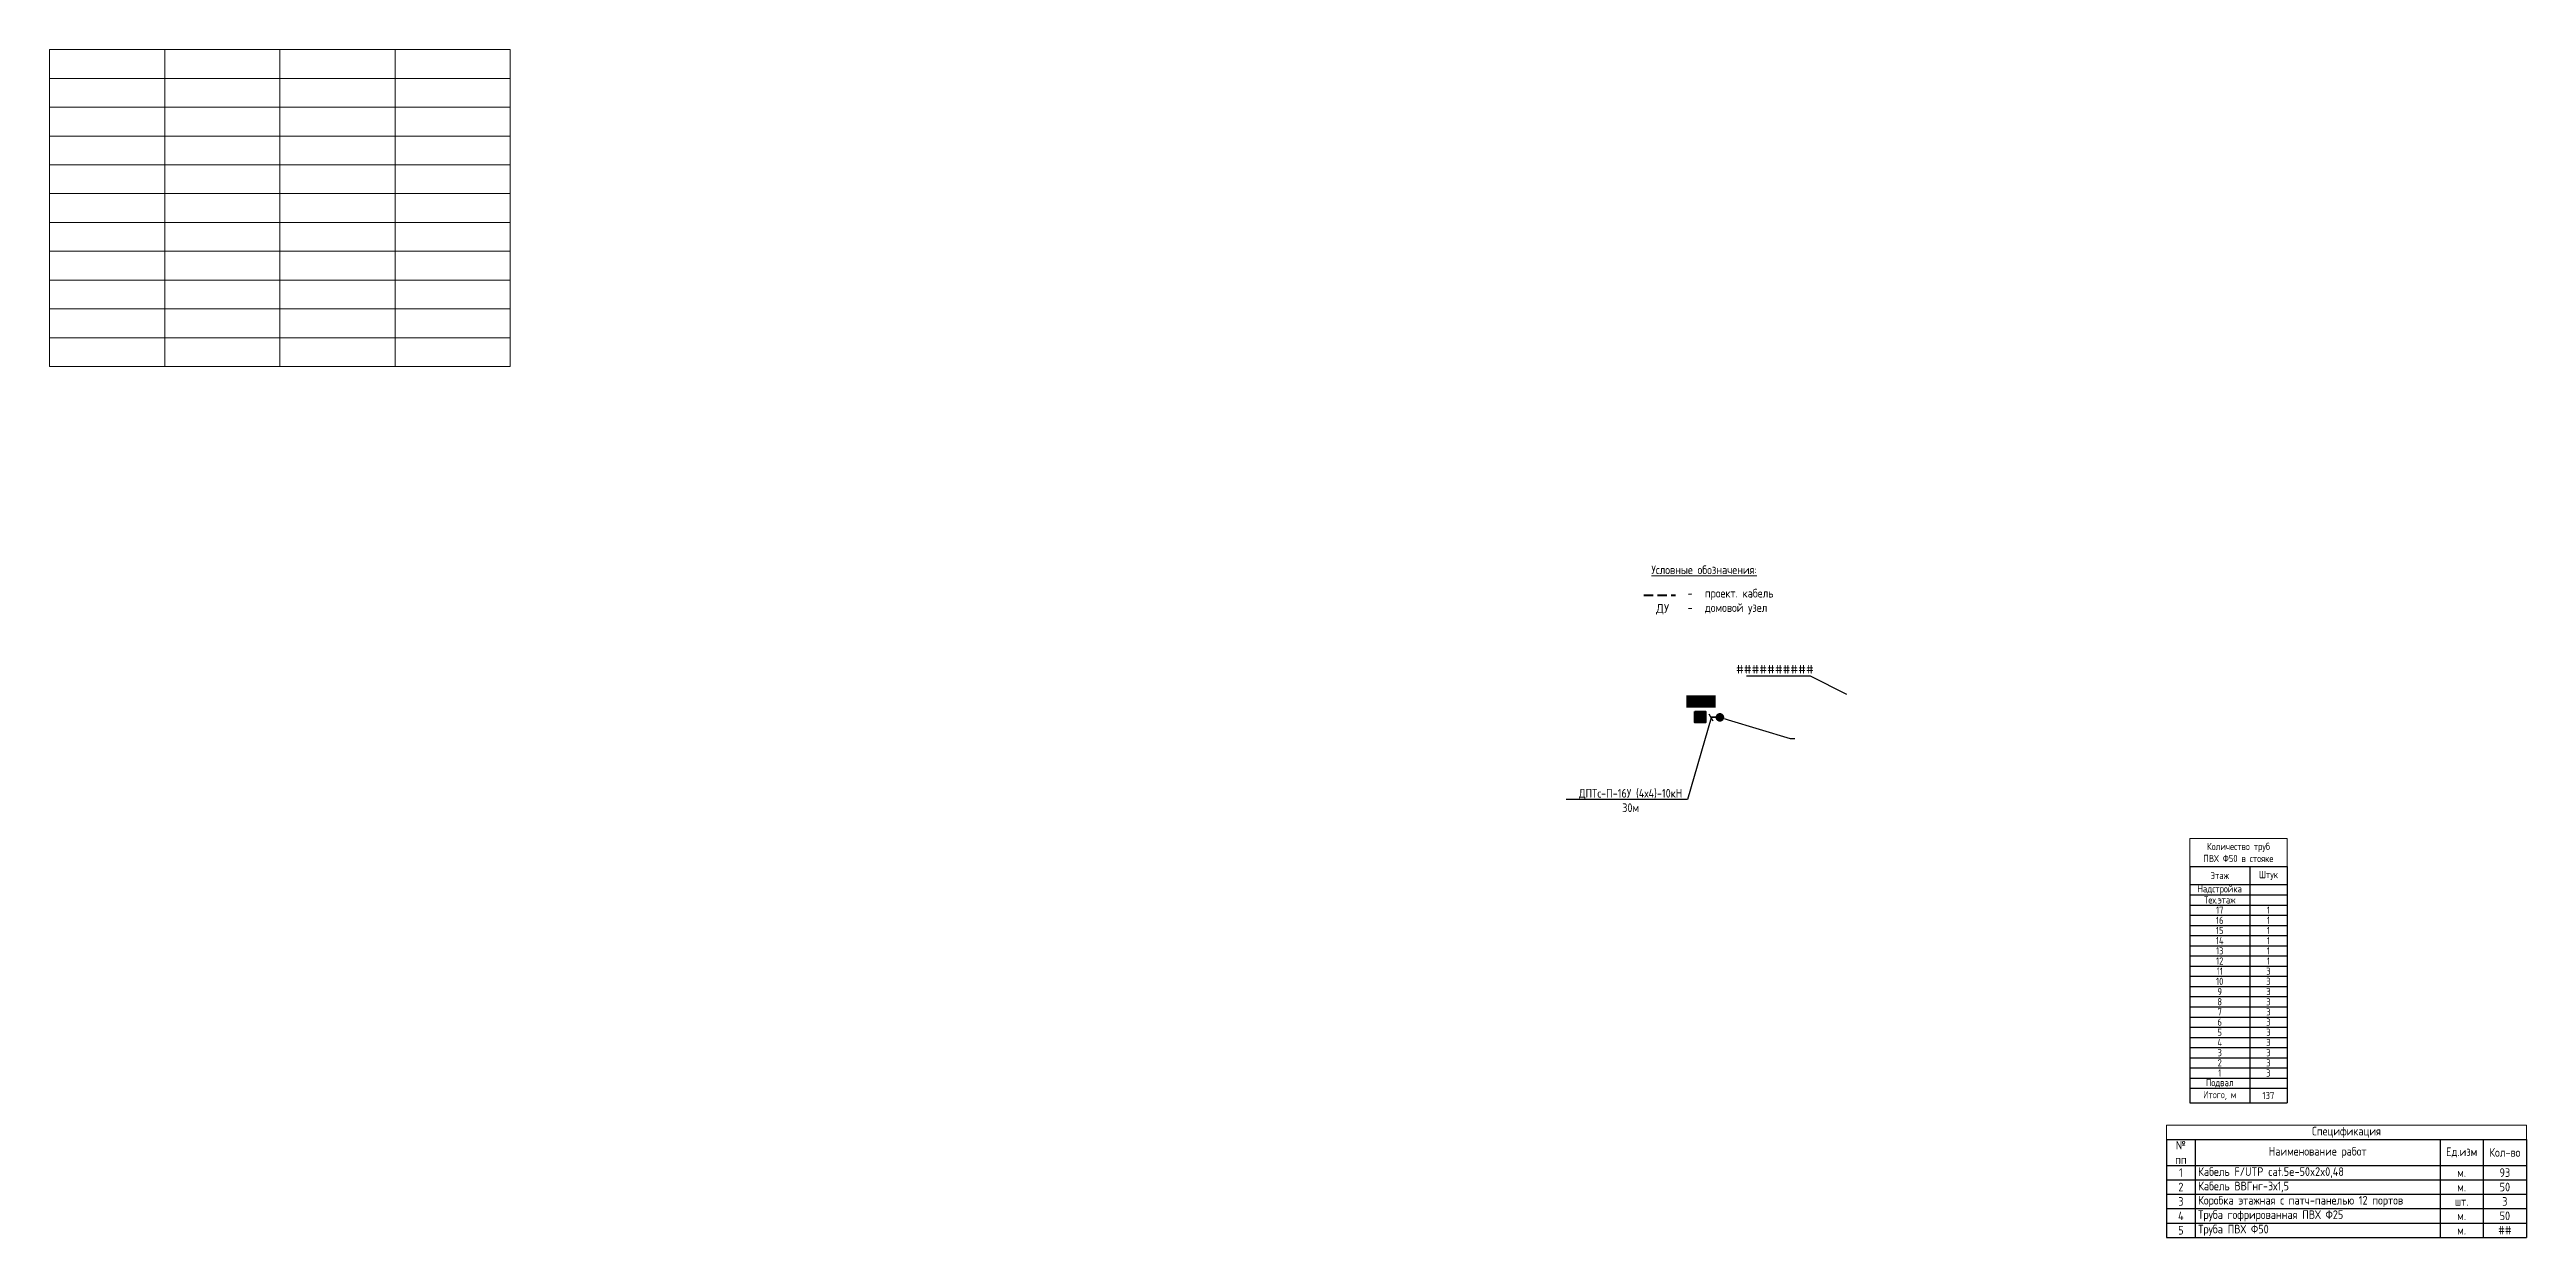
# Model space of a CAD drawing. Header units: millimetres. Extents: x -6680 to 6456, y 1671 to 6150.
# Drawn here: x -6680 to -5820, y 2478 to 2890 of the extents above; entities that cross this region are included whole.
import ezdxf
from ezdxf import colors
from ezdxf.entities.mleader import LeaderData, LeaderLine
from ezdxf.math import Vec2, Vec3

# ---------------------------------------------------------------- set-up
doc = ezdxf.new("R2010")
doc.units = ezdxf.units.MM
doc.linetypes.add('HIDDEN2', pattern=[4.7625, 3.175, -1.5875])
doc.styles.add('AViewportNPage', font='isocpeur.ttf')
doc.styles.add('мой', font='GOST_Common.ttf', dxfattribs={"width": 0.9, "height": 3})

msp = doc.modelspace()

# ---------------------------------------------------------------- texts
at = {"color": 7, "linetype": 'Continuous', "lineweight": 15, "insert": (-6123.74, 2710.94), "char_height": 3, "width": 39.385, "attachment_point": 1, "style": 'мой'}
msp.add_mtext('{\\LУсловные обозначения:}', dxfattribs=at)
at = {"color": 7, "char_height": 3, "attachment_point": 1}
for s, insert, width, style in [('\\pi-12,l12,t6;-^Iпроект. кабель \\P-^Iдомовой узел', (-6111.16, 2702.82), 35.5293, 'мой'), ('\\pi-10.436,l11.686,t13.25;ДУ', (-6123.34, 2697.53), 7, 'AViewportNPage')]:
    msp.add_mtext(s, dxfattribs=dict(at, insert=insert, width=width, style=style))
at = {"color": 7, "linetype": 'Continuous', "lineweight": 20, "insert": (-6110.95, 2665.23), "char_height": 3, "width": 8.8807, "attachment_point": 1, "style": 'AViewportNPage', "bg_fill": 1, "box_fill_scale": 1.2, "bg_fill_color": 7, "bg_fill_true_color": 16777215, "bg_fill_transparency": 0}
msp.add_mtext('###', dxfattribs=at)

# ---------------------------------------------------------------- blocks, each defined once
blk = doc.blocks.new('_Oblique')
at = {"color": 0, "linetype": 'ByBlock', "lineweight": -2}
blk.add_line((-0.5, -0.5), (0.5, 0.5), dxfattribs=at)
blk = doc.blocks.new('ДУ')
at = {"linetype": 'HIDDEN2', "lineweight": 40, "true_color": 0xffffff}
h = blk.add_hatch(color=7, dxfattribs=at)
h.dxf.hatch_style = 1
h.paths.add_polyline_path([(5, 5), (0, 5), (0, 0), (5, 0)])
at = {"color": 7, "lineweight": 40}
for points in [[(0, 5), (5, 5), (5, 0), (0, 0)], [(0, 2.5), (2.5, 5), (5, 2.5), (2.5, 0)]]:
    blk.add_lwpolyline(points, close=True, dxfattribs=at)
blk = doc.blocks.new('_Dot')
at = {"color": 0, "linetype": 'ByBlock', "lineweight": -2}
blk.add_line((-0.5, 0), (-1, 0), dxfattribs=at)
at = {"color": 0, "linetype": 'ByBlock', "lineweight": 20, "const_width": 0.5}
blk.add_lwpolyline([(-0.25, 0, 1), (0.25, 0, 1)], format="xyb", close=True, dxfattribs=at)
blk = doc.blocks.new('_None')
blk = doc.blocks.new('*T88')
at = {"color": 0, "linetype": 'ByBlock', "lineweight": -2, "transparency": 16777216}
for p, q in [((0, -5), (125, -5)), ((95, -14), (110, -14)), ((95, -14), (95, -39)), ((110, -14), (110, -39)), ((125, -14), (125, -39)), ((10, -19), (125, -19)), ((10, -24), (125, -24)), ((10, -29), (125, -29)), ((10, -34), (125, -34)), ((10, -39), (125, -39))]:
    blk.add_line(p, q, dxfattribs=at)
at = {"linetype": 'ByBlock', "lineweight": -2, "transparency": 16777216}
for p, q in [((0, -5), (0, -39)), ((10, -5), (10, -39)), ((95, -5), (95, -14)), ((110, -5), (110, -14)), ((125, -5), (125, -14)), ((0, -14), (95, -14)), ((110, -14), (125, -14)), ((0, -19), (10, -19)), ((0, -24), (10, -24)), ((0, -29), (10, -29)), ((0, -34), (10, -34)), ((0, -39), (10, -39))]:
    blk.add_line(p, q, dxfattribs=at)
at = {"layer": 'Defpoints', "color": 8, "linetype": 'ByBlock', "lineweight": 0, "transparency": 16777216}
for p, q in [((0, 0), (125, 0)), ((0, 0), (0, -5)), ((125, 0), (125, -5))]:
    blk.add_line(p, q, dxfattribs=at)
at = {"color": 0, "linetype": 'Continuous', "lineweight": 15, "transparency": 16777216, "char_height": 3, "attachment_point": 5, "style": 'мой'}
for s, insert, width in [('№ пп', (5, -9.5), 7), ('Наименование работ^J', (52.5, -9.5), 82), ('{\\C7;Спецификация\\P}', (62.5, -2.5), 122), ('Ед.изм', (102.5, -9.5), 12), ('Кол-во', (117.5, -9.5), 12), ('1', (5, -16.5), 7), ('м.', (102.5, -16.5), 13), ('93', (117.5, -16.5), 13), ('3', (5, -26.5), 7), ('2', (5, -21.5), 7), ('м.', (102.5, -21.5), 13), ('50', (117.5, -21.5), 13), ('3', (117.5, -26.5), 13), ('4', (5, -31.5), 7), ('шт.', (102.5, -26.5), 13), ('м.', (102.5, -31.5), 13), ('50', (117.5, -31.5), 13), ('5', (5, -36.5), 7), ('м.', (102.5, -36.5), 13), ('##', (117.5, -36.5), 13)]:
    blk.add_mtext(s, dxfattribs=dict(at, insert=insert, width=width))
at = {"linetype": 'Continuous', "lineweight": 15, "transparency": 16777216, "char_height": 3, "width": 83, "attachment_point": 4, "style": 'мой'}
for s, insert in [('Кабель F/UTP cat.5e-50x2x0,48', (11, -16.5)), ('Кабель ВВГнг-3х1,5', (11, -21.5)), ('Коробка этажная с патч-панелью 12 портов', (11, -26.5)), ('Труба гофрированная ПВХ Ф25', (11, -31.5)), ('Труба ПВХ Ф50', (11, -36.5))]:
    blk.add_mtext(s, dxfattribs=dict(at, insert=insert))
blk = doc.blocks.new('*T89')
at = {"color": 0, "linetype": 'ByBlock', "lineweight": -2, "transparency": 16777216}
for p, q in [((0, -9.67), (33.84, -9.67)), ((0, -9.67), (0, -91.67)), ((0, -16), (33.84, -16)), ((20.84, -9.67), (20.84, -91.67)), ((33.84, -9.67), (33.84, -91.67)), ((0, -19.54), (33.84, -19.54)), ((0, -23.07), (33.84, -23.07)), ((0, -26.6), (33.84, -26.6)), ((0, -30.14), (33.84, -30.14)), ((0, -33.67), (33.84, -33.67)), ((0, -37.2), (33.84, -37.2)), ((0, -40.74), (33.84, -40.74)), ((0, -44.27), (33.84, -44.27)), ((0, -47.8), (33.84, -47.8)), ((0, -51.34), (33.84, -51.34)), ((0, -54.87), (33.84, -54.87)), ((0, -58.4), (33.84, -58.4)), ((0, -61.94), (33.84, -61.94)), ((0, -65.47), (33.84, -65.47)), ((0, -69), (33.84, -69)), ((0, -72.54), (33.84, -72.54)), ((0, -76.07), (33.84, -76.07)), ((0, -79.6), (33.84, -79.6)), ((0, -83.14), (33.84, -83.14)), ((0, -86.67), (33.84, -86.67)), ((0, -91.67), (33.84, -91.67))]:
    blk.add_line(p, q, dxfattribs=at)
at = {"layer": 'Defpoints', "color": 8, "linetype": 'ByBlock', "lineweight": 0, "transparency": 16777216}
for p, q in [((0, 0), (33.84, 0)), ((0, 0), (0, -9.67)), ((33.84, 0), (33.84, -9.67))]:
    blk.add_line(p, q, dxfattribs=at)
at = {"linetype": 'ByBlock', "lineweight": 18, "transparency": 16777216, "char_height": 2.5, "attachment_point": 5, "style": 'мой'}
for s, insert, width in [('{\\C7;Количество труб \\PПВХ Ф50 в стояке\\P}', (16.92, -4.83), 31.8394), ('Этаж', (10.42, -12.84), 18.8394), ('Штук', (27.34, -12.84), 11)]:
    blk.add_mtext(s, dxfattribs=dict(at, insert=insert, width=width))
at = {"color": 0, "linetype": 'ByBlock', "lineweight": 18, "transparency": 16777216, "char_height": 2.5, "attachment_point": 5, "style": 'мой'}
for s, insert, width in [('Надстройка', (10.42, -17.77), 18.8394), ('Тех.этаж', (10.42, -21.3), 18.8394), ('17', (10.42, -24.84), 18.8394), ('1', (27.34, -24.84), 11), ('14', (10.42, -35.44), 18.8394), ('16', (10.42, -28.37), 18.8394), ('15', (10.42, -31.9), 18.8394), ('1', (27.34, -28.37), 11), ('1', (27.34, -31.9), 11), ('1', (27.34, -35.44), 11), ('13', (10.42, -38.97), 18.8394), ('12', (10.42, -42.5), 18.8394), ('1', (27.34, -38.97), 11), ('1', (27.34, -42.5), 11), ('10', (10.42, -49.57), 18.8394), ('11', (10.42, -46.04), 18.8394), ('3', (27.34, -46.04), 11), ('3', (27.34, -49.57), 11), ('7', (10.42, -60.17), 18.8394), ('9', (10.42, -53.1), 18.8394), ('8', (10.42, -56.64), 18.8394), ('3', (27.34, -53.1), 11), ('3', (27.34, -56.64), 11), ('3', (27.34, -60.17), 11), ('6', (10.42, -63.7), 18.8394), ('5', (10.42, -67.24), 18.8394), ('3', (27.34, -63.7), 11), ('3', (27.34, -67.24), 11), ('4', (10.42, -70.77), 18.8394), ('3', (10.42, -74.3), 18.8394), ('2', (10.42, -77.84), 18.8394), ('3', (27.34, -70.77), 11), ('3', (27.34, -74.3), 11), ('3', (27.34, -77.84), 11), ('Подвал', (10.42, -84.9), 18.8394), ('1', (10.42, -81.37), 18.8394), ('3', (27.34, -81.37), 11), ('Итого, м', (10.42, -89.17), 18.8394), ('137', (27.34, -89.17), 11)]:
    blk.add_mtext(s, dxfattribs=dict(at, insert=insert, width=width))
blk = doc.blocks.new('*U125')
at = {"color": 7, "linetype": 'Continuous', "lineweight": 20}
blk.add_lwpolyline([(-20, 5), (20, 5), (20, -5), (-20, -5)], close=True, dxfattribs=at)
blk = doc.blocks.new('*U126')
at = {"color": 0, "linetype": 'ByBlock', "lineweight": -2, "transparency": 16777216}
for p in [(0, 100), (40, 100), (80, 100), (120, 100), (0, 90), (40, 90), (80, 90), (120, 90), (0, 80), (40, 80), (80, 80), (120, 80), (0, 70), (40, 70), (80, 70), (120, 70), (0, 60), (40, 60), (80, 60), (120, 60), (0, 50), (40, 50), (80, 50), (120, 50), (0, 40), (40, 40), (80, 40), (120, 40), (0, 30), (40, 30), (80, 30), (120, 30), (0, 20), (40, 20), (80, 20), (120, 20), (0, 10), (40, 10), (80, 10), (120, 10), (0, 0), (40, 0), (80, 0), (120, 0)]:
    blk.add_blockref('*U125', p, dxfattribs=at)

# ---------------------------------------------------------------- linework, layer by layer
at = {"color": 5, "linetype": 'HIDDEN2', "lineweight": 50}
for points in [[(-6126.34, 2700.68), (-6115.34, 2700.68)], [(-6099.95, 2658.23), (-6105.88, 2658.34)]]:
    msp.add_lwpolyline(points, dxfattribs=at)

# ---------------------------------------------------------------- block references
at = {"color": 7, "linetype": 'Continuous', "lineweight": 20}
msp.add_blockref('*U126', (-6660, 2785), dxfattribs=at)
at = {"color": 7, "xscale": 0.7500000000000001, "yscale": 0.7500000000000001, "zscale": 0.7500000000000001}
msp.add_blockref('ДУ', (-6108.69, 2656.46), dxfattribs=at)
for name, p in [('*T89', (-5936.8, 2616.17)), ('*T88', (-5944.86, 2516.73))]:
    msp.add_blockref(name, p)

msp.set_redraw_order([(e.dxf.handle, doc.entitydb.next_handle()) for e in msp.query("TEXT MTEXT ATTDEF DIMENSION ARC_DIMENSION")])  # texts and dimensions are drawn at this point

# ---------------------------------------------------------------- leaders
at = {"color": 7, "linetype": 'Continuous', "lineweight": 15}
ml = msp.add_multileader_mtext('Standard', dxfattribs=at)
ml.set_content('\\pxqc;{\\fISOCPEUR|b0|i0|c204|p34;\\W1;\\C7;##########}', color=1, style='мой')
ml.set_leader_properties()
ml.set_arrow_properties(name='NONE')
ml.build(insert=Vec2(0, 0))
ml.multileader.update_dxf_attribs({"text_left_attachment_type": 6, "text_right_attachment_type": 6, "dogleg_length": 10, "arrow_head_size": 2})
ctx = ml.context
ctx.base_point, ctx.char_height, ctx.arrow_head_size, ctx.landing_gap_size, ctx.plane_origin = Vec3(-6096.55, 2672.53), 3, 2, 0.09, Vec3(-6039.7, 2898.19)
ctx.left_attachment, ctx.right_attachment, ctx.text_align_type = 6, 6, 1
notes = []
notes.append((ctx, [(1, (1, 1, 0), (-6068.47, 2672.53), (-1, 0), 1.5, [(0, [(-6055.82, 2666.17)], 0, [])])]))
ctx.mtext.insert, ctx.mtext.alignment, ctx.mtext.flow_direction = Vec3(-6080.86, 2676.43), 2, 5
ml = msp.add_multileader_mtext('Standard', dxfattribs=at)
ml.set_content('{\\C7;ДПТс-П-16У (4х4)-10кН\\P30м}', color=1, style='мой')
ml.set_leader_properties()
ml.set_arrow_properties(name='OBLIQUE')
ml.build(insert=Vec2(0, 0))
ml.multileader.update_dxf_attribs({"text_left_attachment_type": 6, "text_right_attachment_type": 6, "dogleg_length": 10, "arrow_head_size": 2})
ctx = ml.context
ctx.base_point, ctx.char_height, ctx.arrow_head_size, ctx.landing_gap_size, ctx.plane_origin = Vec3(-6160.95, 2629.78), 3, 2, 0.09, Vec3(-6082.45, 2855.44)
ctx.left_attachment, ctx.right_attachment, ctx.text_align_type = 6, 6, 1
notes.append((ctx, [(1, (1, 1, 0), (-6111.21, 2629.78), (-1, 0), 1.5, [(0, [(-6102.95, 2658.12)], 0, [])])]))
ctx.mtext.insert, ctx.mtext.alignment, ctx.mtext.flow_direction = Vec3(-6130.95, 2633.38), 2, 5
for ctx, leaders in notes:
    for number, flags, end, landing, length, lines in leaders:
        leader = LeaderData()
        leader.index, (leader.has_last_leader_line, leader.has_dogleg_vector, leader.attachment_direction) = number, flags
        leader.last_leader_point, leader.dogleg_vector, leader.dogleg_length = Vec3(end), Vec3(landing), length
        for number, points, colour, breaks in lines:
            line = LeaderLine()
            line.index, line.vertices, line.color, line.breaks = number, Vec3.list(points), colors.encode_raw_color(colour), breaks
            leader.lines.append(line)
        ctx.leaders.append(leader)

# ---------------------------------------------------------------- next in the draw order: leaders
at = {"color": 7, "linetype": 'Continuous', "lineweight": 13}
ml = msp.add_multileader_mtext('Standard', dxfattribs=at)
ml.set_content('', color=7, style='мой')
ml.set_leader_properties()
ml.set_arrow_properties(name='DOT')
ml.build(insert=Vec2(0, 0))
ml.multileader.update_dxf_attribs({"text_left_attachment_type": 6, "text_right_attachment_type": 6, "dogleg_length": 10, "arrow_head_size": 3})
ctx = ml.context
ctx.base_point, ctx.char_height, ctx.arrow_head_size, ctx.landing_gap_size, ctx.plane_origin = Vec3(-6074.04, 2650.95), 3, 3, 0.09, Vec3(-6130.96, 2652.17)
ctx.left_attachment, ctx.right_attachment = 6, 6
notes = []
notes.append((ctx, [(0, (1, 1, 0), (-6075.54, 2650.95), (1, 0), 1.5, [(0, [(-6099.95, 2658.23)], 0, [])])]))
ctx.mtext.insert, ctx.mtext.flow_direction = Vec3(-6073.95, 2654.55), 5
ctx.mtext.has_bg_fill, ctx.mtext.bg_color, ctx.mtext.bg_scale_factor, ctx.mtext.bg_transparency, ctx.mtext.use_window_bg_color = 1, -1027028792, 1.5, 0, 1
for ctx, leaders in notes:
    for number, flags, end, landing, length, lines in leaders:
        leader = LeaderData()
        leader.index, (leader.has_last_leader_line, leader.has_dogleg_vector, leader.attachment_direction) = number, flags
        leader.last_leader_point, leader.dogleg_vector, leader.dogleg_length = Vec3(end), Vec3(landing), length
        for number, points, colour, breaks in lines:
            line = LeaderLine()
            line.index, line.vertices, line.color, line.breaks = number, Vec3.list(points), colors.encode_raw_color(colour), breaks
            leader.lines.append(line)
        ctx.leaders.append(leader)

doc.saveas('drawing.dxf')
